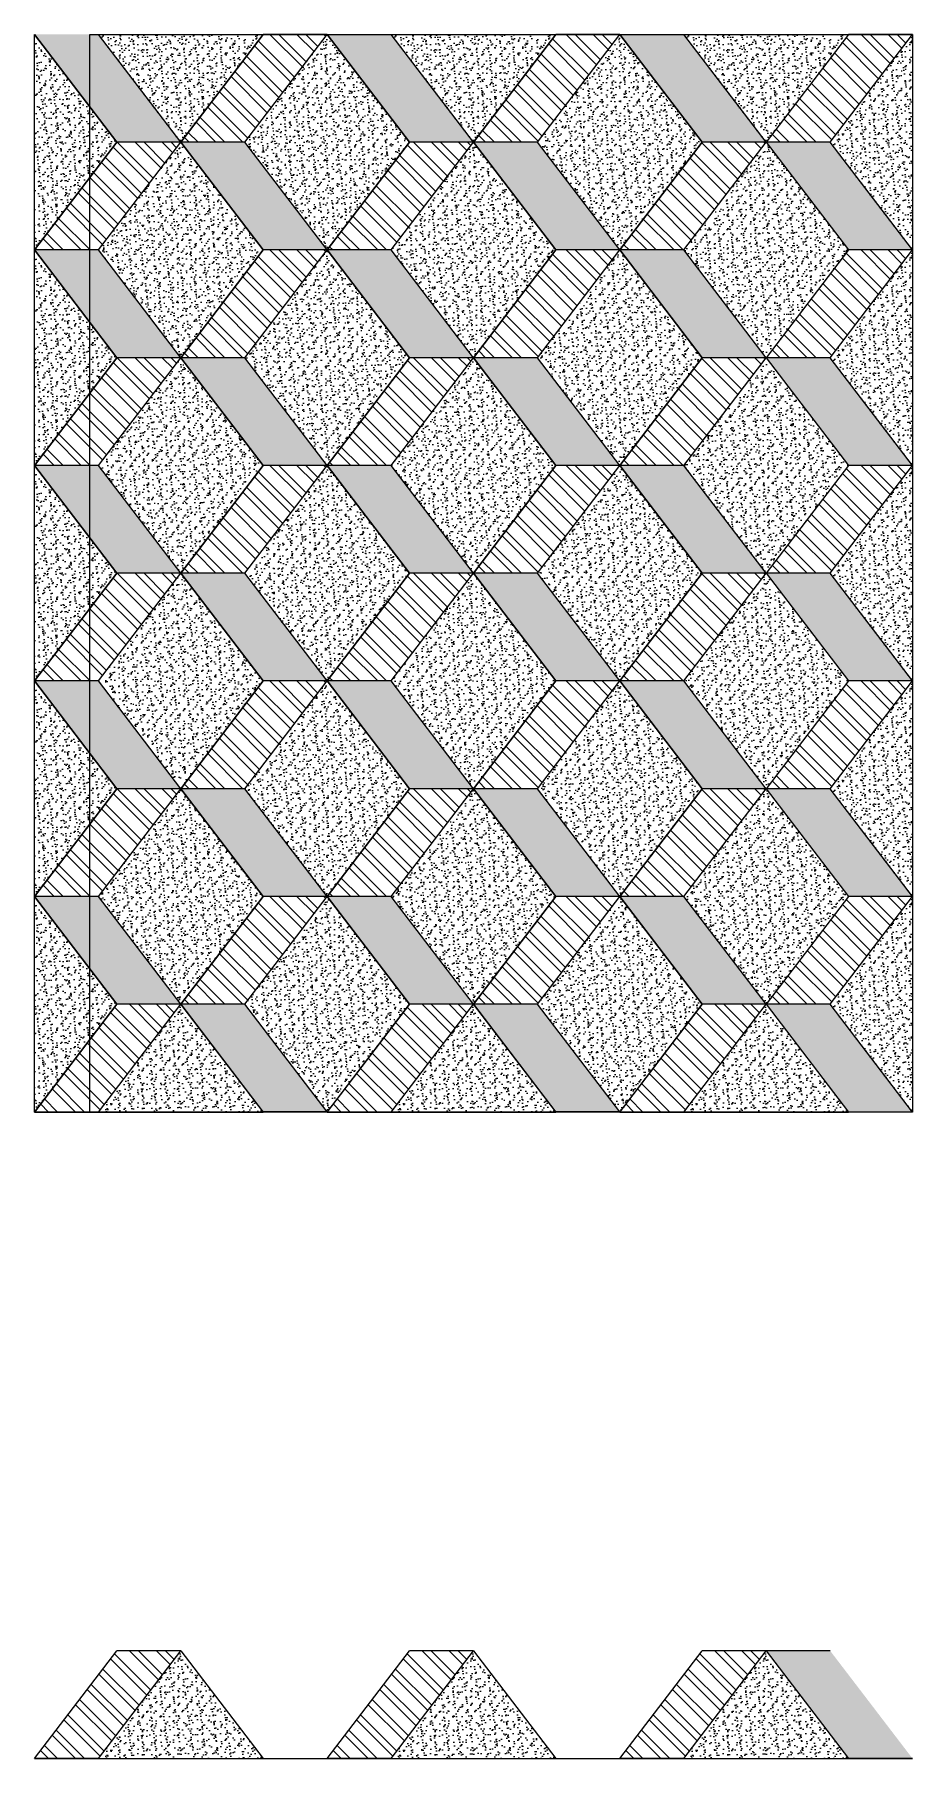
# Model space of a CAD drawing. Header units: inches. Extents: x -109431 to 29005, y -34715 to -1756.
# Drawn here: x -55631 to -55492.7, y -16409.4 to -16137.8 of the extents above; entities that cross this region are included whole.
import ezdxf

# ---------------------------------------------------------------- set-up
doc = ezdxf.new("R2010")
doc.units = ezdxf.units.IN
doc.header["$LTSCALE"] = 0.05
doc.header["$MEASUREMENT"] = 0
doc.layers.add('Flooring Layout', color=7, linetype='Continuous')
doc.layers.add('hatchscreen60', color=7, linetype='Continuous')
doc.layers.add('FURNITURE', color=1, linetype='Continuous', lineweight=18)

# ---------------------------------------------------------------- blocks, each defined once
blk = doc.blocks.new('3D2')
at = {"layer": 'hatchscreen60', "ltscale": 50, "true_color": 0x333333}
h = blk.add_hatch(dxfattribs=at)
h.set_pattern_fill('AR-SAND', color=250, scale=0.75)
h.set_pattern_definition([(37.5, (0, 0), (-0.047245019, 1.445117827), [0, -1.14, 0, -1.275, 0, -1.21875]), (7.5, (0, 0), (1.32733253, 2.11660955), [0, -0.615, 0, -1.0275, 0, -0.39375]), (327.5, (-0.9225, 0), (2.335606396, 0.00424429), [0, -0.375, 0, -1.35, 0, -1.7625]), (317.5, (-0.9225, 0), (2.25459495, 0.65825667), [0, -0.1875, 0, -0.885, 0, -1.0125])])
h.paths.add_polyline_path([(-47810.92, -20693.77), (-47827.89, -20680.8), (-47844.86, -20693.77), (-47827.89, -20706.74)])
h = blk.add_hatch(dxfattribs=at)
h.set_pattern_fill('ANSI32', color=250, scale=8)
h.paths.add_polyline_path([(-47827.89, -20706.74), (-47844.86, -20693.77), (-47844.86, -20703.84), (-47827.89, -20716.81)])
h = blk.add_hatch(color=250, dxfattribs=at)
h.dxf.hatch_style = 1
h.paths.add_polyline_path([(-47810.92, -20703.84), (-47810.92, -20693.77), (-47827.89, -20706.74), (-47827.89, -20716.81)])
at = {"layer": 'FURNITURE', "ltscale": 50}
for p, q in [((-47844.86, -20693.77), (-47844.86, -20703.84)), ((-47810.92, -20693.77), (-47810.92, -20703.84)), ((-47827.89, -20706.74), (-47827.89, -20716.81))]:
    blk.add_line(p, q, dxfattribs=at)
blk.add_lwpolyline([(-47844.86, -20693.77), (-47827.89, -20680.8), (-47810.92, -20693.77), (-47827.89, -20706.74)], close=True, dxfattribs=at)
blk.add_lwpolyline([(-47810.92, -20703.84), (-47827.89, -20716.81), (-47844.86, -20703.84)], dxfattribs=at)

msp = doc.modelspace()

# ---------------------------------------------------------------- hatches: boundary and pattern name
at = {"layer": 'hatchscreen60', "ltscale": 50, "true_color": 0x333333}
h = msp.add_hatch(color=250, dxfattribs=at)
h.dxf.hatch_style = 1
h.paths.add_polyline_path([(-55620.88295, -16137.84759), (-55630.952, -16137.84759), (-55617.98144, -16154.81815), (-55607.91239, -16154.81815)])
h = msp.add_hatch(dxfattribs=at)
h.set_pattern_fill('AR-SAND', color=250, scale=0.75, angle=-90)
h.set_pattern_definition([(307.5, (-34937.1838, -63982.7053), (1.445117827, 0.047245019), [0, -1.14, 0, -1.275, 0, -1.21875]), (277.5, (-34937.1838, -63982.7053), (2.11660955, -1.32733253), [0, -0.615, 0, -1.0275, 0, -0.39375]), (237.5, (-34937.1838, -63981.7828), (0.00424429, -2.335606396), [0, -0.375, 0, -1.35, 0, -1.7625]), (227.5, (-34937.1838, -63981.7828), (0.65825667, -2.25459495), [0, -0.1875, 0, -0.885, 0, -1.0125])])
h.paths.add_polyline_path([(-55630.952, -16171.78871), (-55617.98144, -16154.81815), (-55630.952, -16137.84759), (-55630.952, -16154.81815)])
h = msp.add_hatch(dxfattribs=at)
h.set_pattern_fill('AR-SAND', color=250, scale=0.75, angle=-90)
h.set_pattern_definition([(307.5, (-34914.1442, -63965.7348), (1.445117827, 0.047245019), [0, -1.14, 0, -1.275, 0, -1.21875]), (277.5, (-34914.1442, -63965.7348), (2.11660955, -1.32733253), [0, -0.615, 0, -1.0275, 0, -0.39375]), (237.5, (-34914.1442, -63964.8123), (0.00424429, -2.335606396), [0, -0.375, 0, -1.35, 0, -1.7625]), (227.5, (-34914.1442, -63964.8123), (0.65825667, -2.25459495), [0, -0.1875, 0, -0.885, 0, -1.0125])])
h.paths.add_polyline_path([(-55607.91239, -16154.81815), (-55594.94183, -16137.84759), (-55607.91239, -16137.84759), (-55620.88295, -16137.84759)])
h = msp.add_hatch(color=250, dxfattribs=at)
h.dxf.hatch_style = 1
h.paths.add_polyline_path([(-55574.80374, -16137.84759), (-55584.87278, -16137.84759), (-55571.90222, -16154.81815), (-55561.83318, -16154.81815)])
h = msp.add_hatch(dxfattribs=at)
h.set_pattern_fill('AR-SAND', color=250, scale=0.75, angle=-90)
h.set_pattern_definition([(307.5, (-34868.065, -63965.7348), (1.445117827, 0.047245019), [0, -1.14, 0, -1.275, 0, -1.21875]), (277.5, (-34868.065, -63965.7348), (2.11660955, -1.32733253), [0, -0.615, 0, -1.0275, 0, -0.39375]), (237.5, (-34868.065, -63964.8123), (0.00424429, -2.335606396), [0, -0.375, 0, -1.35, 0, -1.7625]), (227.5, (-34868.065, -63964.8123), (0.65825667, -2.25459495), [0, -0.1875, 0, -0.885, 0, -1.0125])])
h.paths.add_polyline_path([(-55561.83318, -16154.81815), (-55548.86261, -16137.84759), (-55561.83318, -16137.84759), (-55574.80374, -16137.84759)])
h = msp.add_hatch(color=250, dxfattribs=at)
h.dxf.hatch_style = 1
h.paths.add_polyline_path([(-55528.72452, -16137.84759), (-55538.79357, -16137.84759), (-55525.82301, -16154.81815), (-55515.75396, -16154.81815)])
h = msp.add_hatch(dxfattribs=at)
h.set_pattern_fill('AR-SAND', color=250, scale=0.75, angle=-90)
h.set_pattern_definition([(307.5, (-34821.9857, -63965.7348), (1.445117827, 0.047245019), [0, -1.14, 0, -1.275, 0, -1.21875]), (277.5, (-34821.9857, -63965.7348), (2.11660955, -1.32733253), [0, -0.615, 0, -1.0275, 0, -0.39375]), (237.5, (-34821.9857, -63964.8123), (0.00424429, -2.335606396), [0, -0.375, 0, -1.35, 0, -1.7625]), (227.5, (-34821.9857, -63964.8123), (0.65825667, -2.25459495), [0, -0.1875, 0, -0.885, 0, -1.0125])])
h.paths.add_polyline_path([(-55515.75396, -16154.81815), (-55502.7834, -16137.84759), (-55515.75396, -16137.84759), (-55528.72452, -16137.84759)])
h = msp.add_hatch(dxfattribs=at)
h.set_pattern_fill('ANSI32', color=250, scale=8, angle=-90)
h.set_pattern_definition([(315, (-34798.946, -63982.7053), (2.12132034, 2.12132034), []), (315, (-34798.946, -63984.1195), (2.12132034, 2.12132034), [])])
h.paths.add_polyline_path([(-55515.75396, -16154.81815), (-55505.68492, -16154.81815), (-55492.71435, -16137.84759), (-55502.7834, -16137.84759)])
h = msp.add_hatch(dxfattribs=at)
h.set_pattern_fill('AR-SAND', color=250, scale=0.75, angle=-90)
h.set_pattern_definition([(307.5, (-34798.9461, -63982.7053), (1.445117827, 0.047245019), [0, -1.14, 0, -1.275, 0, -1.21875]), (277.5, (-34798.9461, -63982.7053), (2.11660955, -1.32733253), [0, -0.615, 0, -1.0275, 0, -0.39375]), (237.5, (-34798.9461, -63981.7828), (0.00424429, -2.335606396), [0, -0.375, 0, -1.35, 0, -1.7625]), (227.5, (-34798.9461, -63981.7828), (0.65825667, -2.25459495), [0, -0.1875, 0, -0.885, 0, -1.0125])])
h.paths.add_polyline_path([(-55492.71435, -16171.78871), (-55492.71435, -16154.81815), (-55492.71435, -16137.84759), (-55505.68492, -16154.81815)])
h = msp.add_hatch(color=250, dxfattribs=at)
h.dxf.hatch_style = 1
h.paths.add_polyline_path([(-55505.68492, -16154.81815), (-55515.75396, -16154.81815), (-55502.7834, -16171.78871), (-55492.71435, -16171.78871)])
h = msp.add_hatch(dxfattribs=at)
h.set_pattern_fill('AR-SAND', color=250, scale=0.75, angle=-90)
h.set_pattern_definition([(307.5, (-34937.1838, -64016.6465), (1.445117827, 0.047245019), [0, -1.14, 0, -1.275, 0, -1.21875]), (277.5, (-34937.1838, -64016.6465), (2.11660955, -1.32733253), [0, -0.615, 0, -1.0275, 0, -0.39375]), (237.5, (-34937.1838, -64015.724), (0.00424429, -2.335606396), [0, -0.375, 0, -1.35, 0, -1.7625]), (227.5, (-34937.1838, -64015.724), (0.65825667, -2.25459495), [0, -0.1875, 0, -0.885, 0, -1.0125])])
h.paths.add_polyline_path([(-55630.952, -16205.72984), (-55617.98144, -16188.75927), (-55630.952, -16171.78871), (-55630.952, -16188.75927)])
h = msp.add_hatch(dxfattribs=at)
h.set_pattern_fill('ANSI32', color=250, scale=8, angle=-90)
h.set_pattern_definition([(315, (-34798.946, -64016.6465), (2.12132034, 2.12132034), []), (315, (-34798.946, -64018.0607), (2.12132034, 2.12132034), [])])
h.paths.add_polyline_path([(-55515.75396, -16188.75927), (-55505.68492, -16188.75927), (-55492.71435, -16171.78871), (-55502.7834, -16171.78871)])
h = msp.add_hatch(dxfattribs=at)
h.set_pattern_fill('AR-SAND', color=250, scale=0.75, angle=-90)
h.set_pattern_definition([(307.5, (-34798.9461, -64016.6465), (1.445117827, 0.047245019), [0, -1.14, 0, -1.275, 0, -1.21875]), (277.5, (-34798.9461, -64016.6465), (2.11660955, -1.32733253), [0, -0.615, 0, -1.0275, 0, -0.39375]), (237.5, (-34798.9461, -64015.724), (0.00424429, -2.335606396), [0, -0.375, 0, -1.35, 0, -1.7625]), (227.5, (-34798.9461, -64015.724), (0.65825667, -2.25459495), [0, -0.1875, 0, -0.885, 0, -1.0125])])
h.paths.add_polyline_path([(-55492.71435, -16205.72984), (-55492.71435, -16188.75927), (-55492.71435, -16171.78871), (-55505.68492, -16188.75927)])
h = msp.add_hatch(color=250, dxfattribs=at)
h.dxf.hatch_style = 1
h.paths.add_polyline_path([(-55505.68492, -16188.75927), (-55515.75396, -16188.75927), (-55502.7834, -16205.72984), (-55492.71435, -16205.72984)])
h = msp.add_hatch(dxfattribs=at)
h.set_pattern_fill('AR-SAND', color=250, scale=0.75, angle=-90)
h.set_pattern_definition([(307.5, (-34937.1838, -64050.5876), (1.445117827, 0.047245019), [0, -1.14, 0, -1.275, 0, -1.21875]), (277.5, (-34937.1838, -64050.5876), (2.11660955, -1.32733253), [0, -0.615, 0, -1.0275, 0, -0.39375]), (237.5, (-34937.1838, -64049.6651), (0.00424429, -2.335606396), [0, -0.375, 0, -1.35, 0, -1.7625]), (227.5, (-34937.1838, -64049.665), (0.65825667, -2.25459495), [0, -0.1875, 0, -0.885, 0, -1.0125])])
h.paths.add_polyline_path([(-55630.952, -16239.67096), (-55617.98144, -16222.7004), (-55630.952, -16205.72984), (-55630.952, -16222.7004)])
h = msp.add_hatch(dxfattribs=at)
h.set_pattern_fill('ANSI32', color=250, scale=8, angle=-90)
h.set_pattern_definition([(315, (-34798.946, -64050.5876), (2.12132034, 2.12132034), []), (315, (-34798.946, -64052.0018), (2.12132034, 2.12132034), [])])
h.paths.add_polyline_path([(-55515.75396, -16222.7004), (-55505.68492, -16222.7004), (-55492.71435, -16205.72984), (-55502.7834, -16205.72984)])
h = msp.add_hatch(dxfattribs=at)
h.set_pattern_fill('AR-SAND', color=250, scale=0.75, angle=-90)
h.set_pattern_definition([(307.5, (-34798.9461, -64050.5876), (1.445117827, 0.047245019), [0, -1.14, 0, -1.275, 0, -1.21875]), (277.5, (-34798.9461, -64050.5876), (2.11660955, -1.32733253), [0, -0.615, 0, -1.0275, 0, -0.39375]), (237.5, (-34798.9461, -64049.6651), (0.00424429, -2.335606396), [0, -0.375, 0, -1.35, 0, -1.7625]), (227.5, (-34798.9461, -64049.665), (0.65825667, -2.25459495), [0, -0.1875, 0, -0.885, 0, -1.0125])])
h.paths.add_polyline_path([(-55492.71435, -16239.67096), (-55492.71435, -16222.7004), (-55492.71435, -16205.72984), (-55505.68492, -16222.7004)])
h = msp.add_hatch(color=250, dxfattribs=at)
h.dxf.hatch_style = 1
h.paths.add_polyline_path([(-55505.68492, -16222.7004), (-55515.75396, -16222.7004), (-55502.7834, -16239.67096), (-55492.71435, -16239.67096)])
h = msp.add_hatch(dxfattribs=at)
h.set_pattern_fill('AR-SAND', color=250, scale=0.75, angle=-90)
h.set_pattern_definition([(307.5, (-34937.1838, -64084.5287), (1.445117827, 0.047245019), [0, -1.14, 0, -1.275, 0, -1.21875]), (277.5, (-34937.1838, -64084.5287), (2.11660955, -1.32733253), [0, -0.615, 0, -1.0275, 0, -0.39375]), (237.5, (-34937.1838, -64083.6062), (0.00424429, -2.335606396), [0, -0.375, 0, -1.35, 0, -1.7625]), (227.5, (-34937.1838, -64083.6062), (0.65825667, -2.25459495), [0, -0.1875, 0, -0.885, 0, -1.0125])])
h.paths.add_polyline_path([(-55630.952, -16273.61209), (-55617.98144, -16256.64153), (-55630.952, -16239.67096), (-55630.952, -16256.64153)])
h = msp.add_hatch(dxfattribs=at)
h.set_pattern_fill('ANSI32', color=250, scale=8, angle=-90)
h.set_pattern_definition([(315, (-34798.946, -64084.5287), (2.12132034, 2.12132034), []), (315, (-34798.946, -64085.943), (2.12132034, 2.12132034), [])])
h.paths.add_polyline_path([(-55515.75396, -16256.64153), (-55505.68492, -16256.64153), (-55492.71435, -16239.67096), (-55502.7834, -16239.67096)])
h = msp.add_hatch(dxfattribs=at)
h.set_pattern_fill('AR-SAND', color=250, scale=0.75, angle=-90)
h.set_pattern_definition([(307.5, (-34798.9461, -64084.5287), (1.445117827, 0.047245019), [0, -1.14, 0, -1.275, 0, -1.21875]), (277.5, (-34798.9461, -64084.5287), (2.11660955, -1.32733253), [0, -0.615, 0, -1.0275, 0, -0.39375]), (237.5, (-34798.9461, -64083.6062), (0.00424429, -2.335606396), [0, -0.375, 0, -1.35, 0, -1.7625]), (227.5, (-34798.9461, -64083.6062), (0.65825667, -2.25459495), [0, -0.1875, 0, -0.885, 0, -1.0125])])
h.paths.add_polyline_path([(-55492.71435, -16273.61209), (-55492.71435, -16256.64153), (-55492.71435, -16239.67096), (-55505.68492, -16256.64153)])
h = msp.add_hatch(color=250, dxfattribs=at)
h.dxf.hatch_style = 1
h.paths.add_polyline_path([(-55505.68492, -16256.64153), (-55515.75396, -16256.64153), (-55502.7834, -16273.61209), (-55492.71435, -16273.61209)])
h = msp.add_hatch(dxfattribs=at)
h.set_pattern_fill('AR-SAND', color=250, scale=0.75, angle=-90)
h.set_pattern_definition([(307.5, (-34937.1838, -64118.4698), (1.445117827, 0.047245019), [0, -1.14, 0, -1.275, 0, -1.21875]), (277.5, (-34937.1838, -64118.4698), (2.11660955, -1.32733253), [0, -0.615, 0, -1.0275, 0, -0.39375]), (237.5, (-34937.1838, -64117.5473), (0.00424429, -2.335606396), [0, -0.375, 0, -1.35, 0, -1.7625]), (227.5, (-34937.1838, -64117.5473), (0.65825667, -2.25459495), [0, -0.1875, 0, -0.885, 0, -1.0125])])
h.paths.add_polyline_path([(-55630.952, -16307.55321), (-55617.98144, -16290.58265), (-55630.952, -16273.61209), (-55630.952, -16290.58265)])
h = msp.add_hatch(dxfattribs=at)
h.set_pattern_fill('ANSI32', color=250, scale=8, angle=-90)
h.set_pattern_definition([(315, (-34798.946, -64118.4698), (2.12132034, 2.12132034), []), (315, (-34798.946, -64119.884), (2.12132034, 2.12132034), [])])
h.paths.add_polyline_path([(-55515.75396, -16290.58265), (-55505.68492, -16290.58265), (-55492.71435, -16273.61209), (-55502.7834, -16273.61209)])
h = msp.add_hatch(dxfattribs=at)
h.set_pattern_fill('AR-SAND', color=250, scale=0.75, angle=-90)
h.set_pattern_definition([(307.5, (-34798.9461, -64118.4698), (1.445117827, 0.047245019), [0, -1.14, 0, -1.275, 0, -1.21875]), (277.5, (-34798.9461, -64118.4698), (2.11660955, -1.32733253), [0, -0.615, 0, -1.0275, 0, -0.39375]), (237.5, (-34798.9461, -64117.5473), (0.00424429, -2.335606396), [0, -0.375, 0, -1.35, 0, -1.7625]), (227.5, (-34798.9461, -64117.5473), (0.65825667, -2.25459495), [0, -0.1875, 0, -0.885, 0, -1.0125])])
h.paths.add_polyline_path([(-55492.71435, -16307.55321), (-55492.71435, -16290.58265), (-55492.71435, -16273.61209), (-55505.68492, -16290.58265)])
h = msp.add_hatch(dxfattribs=at)
h.set_pattern_fill('ANSI32', color=250, scale=8, angle=-90)
h.set_pattern_definition([(315, (-34914.1442, -64135.4404), (2.12132034, 2.12132034), []), (315, (-34914.1442, -64136.8546), (2.12132034, 2.12132034), [])])
h.paths.add_polyline_path([(-55630.952, -16307.55321), (-55620.88295, -16307.55321), (-55607.91239, -16290.58265), (-55617.98144, -16290.58265)])
h = msp.add_hatch(dxfattribs=at)
h.set_pattern_fill('AR-SAND', color=250, scale=0.75, angle=-90)
h.set_pattern_definition([(307.5, (-34914.1442, -64135.4404), (1.445117827, 0.047245019), [0, -1.14, 0, -1.275, 0, -1.21875]), (277.5, (-34914.1442, -64135.4404), (2.11660955, -1.32733253), [0, -0.615, 0, -1.0275, 0, -0.39375]), (237.5, (-34914.1442, -64134.5179), (0.00424429, -2.335606396), [0, -0.375, 0, -1.35, 0, -1.7625]), (227.5, (-34914.1442, -64134.5179), (0.65825667, -2.25459495), [0, -0.1875, 0, -0.885, 0, -1.0125])])
h.paths.add_polyline_path([(-55594.94183, -16307.55321), (-55607.91239, -16290.58265), (-55620.88295, -16307.55321)])
h = msp.add_hatch(dxfattribs=at)
h.set_pattern_fill('ANSI32', color=250, scale=8, angle=-90)
h.set_pattern_definition([(315, (-34868.065, -64135.4404), (2.12132034, 2.12132034), []), (315, (-34868.065, -64136.8546), (2.12132034, 2.12132034), [])])
h.paths.add_polyline_path([(-55584.87278, -16307.55321), (-55574.80374, -16307.55321), (-55561.83318, -16290.58265), (-55571.90222, -16290.58265)])
h = msp.add_hatch(dxfattribs=at)
h.set_pattern_fill('AR-SAND', color=250, scale=0.75, angle=-90)
h.set_pattern_definition([(307.5, (-34868.065, -64135.4404), (1.445117827, 0.047245019), [0, -1.14, 0, -1.275, 0, -1.21875]), (277.5, (-34868.065, -64135.4404), (2.11660955, -1.32733253), [0, -0.615, 0, -1.0275, 0, -0.39375]), (237.5, (-34868.065, -64134.5179), (0.00424429, -2.335606396), [0, -0.375, 0, -1.35, 0, -1.7625]), (227.5, (-34868.065, -64134.5179), (0.65825667, -2.25459495), [0, -0.1875, 0, -0.885, 0, -1.0125])])
h.paths.add_polyline_path([(-55548.86261, -16307.55321), (-55561.83318, -16290.58265), (-55574.80374, -16307.55321)])
h = msp.add_hatch(dxfattribs=at)
h.set_pattern_fill('ANSI32', color=250, scale=8, angle=-90)
h.set_pattern_definition([(315, (-34821.9857, -64135.4404), (2.12132034, 2.12132034), []), (315, (-34821.9857, -64136.8546), (2.12132034, 2.12132034), [])])
h.paths.add_polyline_path([(-55538.79357, -16307.55321), (-55528.72452, -16307.55321), (-55515.75396, -16290.58265), (-55525.82301, -16290.58265)])
h = msp.add_hatch(dxfattribs=at)
h.set_pattern_fill('AR-SAND', color=250, scale=0.75, angle=-90)
h.set_pattern_definition([(307.5, (-34821.9857, -64135.4404), (1.445117827, 0.047245019), [0, -1.14, 0, -1.275, 0, -1.21875]), (277.5, (-34821.9857, -64135.4404), (2.11660955, -1.32733253), [0, -0.615, 0, -1.0275, 0, -0.39375]), (237.5, (-34821.9857, -64134.5179), (0.00424429, -2.335606396), [0, -0.375, 0, -1.35, 0, -1.7625]), (227.5, (-34821.9857, -64134.5179), (0.65825667, -2.25459495), [0, -0.1875, 0, -0.885, 0, -1.0125])])
h.paths.add_polyline_path([(-55502.7834, -16307.55321), (-55515.75396, -16290.58265), (-55528.72452, -16307.55321)])
h = msp.add_hatch(color=250, dxfattribs=at)
h.dxf.hatch_style = 1
h.paths.add_polyline_path([(-55505.68492, -16290.58265), (-55515.75396, -16290.58265), (-55502.7834, -16307.55321), (-55492.71435, -16307.55321)])
h = msp.add_hatch(color=250, dxfattribs=at)
h.dxf.hatch_style = 1
h.paths.add_polyline_path([(-55505.68492, -16290.58265), (-55515.75396, -16290.58265), (-55502.7834, -16307.55321), (-55492.71435, -16307.55321)])
h = msp.add_hatch(dxfattribs=at)
h.set_pattern_fill('ANSI32', color=250, scale=8, angle=-90)
h.set_pattern_definition([(315, (-34914.1442, -64237.2638), (2.12132034, 2.12132034), []), (315, (-34914.1442, -64238.678), (2.12132034, 2.12132034), [])])
h.paths.add_polyline_path([(-55630.952, -16409.37659), (-55620.88295, -16409.37659), (-55607.91239, -16392.40603), (-55617.98144, -16392.40603)])
h = msp.add_hatch(dxfattribs=at)
h.set_pattern_fill('AR-SAND', color=250, scale=0.75, angle=-90)
h.set_pattern_definition([(307.5, (-34914.1442, -64237.2638), (1.445117827, 0.047245019), [0, -1.14, 0, -1.275, 0, -1.21875]), (277.5, (-34914.1442, -64237.2638), (2.11660955, -1.32733253), [0, -0.615, 0, -1.0275, 0, -0.39375]), (237.5, (-34914.1442, -64236.3413), (0.00424429, -2.335606396), [0, -0.375, 0, -1.35, 0, -1.7625]), (227.5, (-34914.1442, -64236.3413), (0.65825667, -2.25459495), [0, -0.1875, 0, -0.885, 0, -1.0125])])
h.paths.add_polyline_path([(-55594.94183, -16409.37659), (-55607.91239, -16392.40603), (-55620.88295, -16409.37659)])
h = msp.add_hatch(dxfattribs=at)
h.set_pattern_fill('ANSI32', color=250, scale=8, angle=-90)
h.set_pattern_definition([(315, (-34868.065, -64237.2638), (2.12132034, 2.12132034), []), (315, (-34868.065, -64238.678), (2.12132034, 2.12132034), [])])
h.paths.add_polyline_path([(-55584.87278, -16409.37659), (-55574.80374, -16409.37659), (-55561.83318, -16392.40603), (-55571.90222, -16392.40603)])
h = msp.add_hatch(dxfattribs=at)
h.set_pattern_fill('AR-SAND', color=250, scale=0.75, angle=-90)
h.set_pattern_definition([(307.5, (-34868.065, -64237.2638), (1.445117827, 0.047245019), [0, -1.14, 0, -1.275, 0, -1.21875]), (277.5, (-34868.065, -64237.2638), (2.11660955, -1.32733253), [0, -0.615, 0, -1.0275, 0, -0.39375]), (237.5, (-34868.065, -64236.3413), (0.00424429, -2.335606396), [0, -0.375, 0, -1.35, 0, -1.7625]), (227.5, (-34868.065, -64236.3413), (0.65825667, -2.25459495), [0, -0.1875, 0, -0.885, 0, -1.0125])])
h.paths.add_polyline_path([(-55548.86261, -16409.37659), (-55561.83318, -16392.40603), (-55574.80374, -16409.37659)])
h = msp.add_hatch(dxfattribs=at)
h.set_pattern_fill('ANSI32', color=250, scale=8, angle=-90)
h.set_pattern_definition([(315, (-34821.9857, -64237.2638), (2.12132034, 2.12132034), []), (315, (-34821.9857, -64238.678), (2.12132034, 2.12132034), [])])
h.paths.add_polyline_path([(-55538.79357, -16409.37659), (-55528.72452, -16409.37659), (-55515.75396, -16392.40603), (-55525.82301, -16392.40603)])
h = msp.add_hatch(dxfattribs=at)
h.set_pattern_fill('AR-SAND', color=250, scale=0.75, angle=-90)
h.set_pattern_definition([(307.5, (-34821.9857, -64237.2638), (1.445117827, 0.047245019), [0, -1.14, 0, -1.275, 0, -1.21875]), (277.5, (-34821.9857, -64237.2638), (2.11660955, -1.32733253), [0, -0.615, 0, -1.0275, 0, -0.39375]), (237.5, (-34821.9857, -64236.3413), (0.00424429, -2.335606396), [0, -0.375, 0, -1.35, 0, -1.7625]), (227.5, (-34821.9857, -64236.3413), (0.65825667, -2.25459495), [0, -0.1875, 0, -0.885, 0, -1.0125])])
h.paths.add_polyline_path([(-55502.7834, -16409.37659), (-55515.75396, -16392.40603), (-55528.72452, -16409.37659)])
h = msp.add_hatch(color=250, dxfattribs=at)
h.dxf.hatch_style = 1
h.paths.add_polyline_path([(-55505.68492, -16392.40603), (-55515.75396, -16392.40603), (-55502.7834, -16409.37659), (-55492.71435, -16409.37659)])

# ---------------------------------------------------------------- linework, layer by layer
at = {"layer": 'Flooring Layout', "color": 8, "ltscale": 50}
msp.add_lwpolyline([(-55622.22452, -16137.84759), (-55492.71435, -16137.84759), (-55492.71435, -16307.55321), (-55622.22452, -16307.55321)], close=True, dxfattribs=at)
at = {"layer": 'FURNITURE', "ltscale": 50}
for p, q in [((-55630.952, -16171.78871), (-55630.952, -16137.84759)), ((-55492.71435, -16137.84759), (-55502.7834, -16137.84759)), ((-55607.91239, -16154.81815), (-55617.98144, -16154.81815)), ((-55561.83318, -16154.81815), (-55571.90222, -16154.81815)), ((-55515.75396, -16154.81815), (-55525.82301, -16154.81815)), ((-55505.68492, -16154.81815), (-55515.75396, -16154.81815)), ((-55630.952, -16205.72984), (-55630.952, -16171.78871)), ((-55492.71435, -16171.78871), (-55502.7834, -16171.78871)), ((-55505.68492, -16188.75927), (-55515.75396, -16188.75927)), ((-55630.952, -16239.67096), (-55630.952, -16205.72984)), ((-55492.71435, -16205.72984), (-55502.7834, -16205.72984)), ((-55505.68492, -16222.7004), (-55515.75396, -16222.7004)), ((-55630.952, -16273.61209), (-55630.952, -16239.67096)), ((-55492.71435, -16239.67096), (-55502.7834, -16239.67096)), ((-55505.68492, -16256.64153), (-55515.75396, -16256.64153)), ((-55630.952, -16307.55321), (-55630.952, -16273.61209)), ((-55492.71435, -16273.61209), (-55502.7834, -16273.61209)), ((-55607.91239, -16290.58265), (-55617.98144, -16290.58265)), ((-55561.83318, -16290.58265), (-55571.90222, -16290.58265)), ((-55515.75396, -16290.58265), (-55525.82301, -16290.58265)), ((-55505.68492, -16290.58265), (-55515.75396, -16290.58265)), ((-55505.68492, -16290.58265), (-55515.75396, -16290.58265)), ((-55620.88295, -16307.55321), (-55630.952, -16307.55321)), ((-55630.952, -16307.55321), (-55594.94183, -16307.55321)), ((-55630.9497, -16307.5502), (-55492.71435, -16307.5502)), ((-55574.80374, -16307.55321), (-55584.87278, -16307.55321)), ((-55584.87278, -16307.55321), (-55548.86261, -16307.55321)), ((-55528.72452, -16307.55321), (-55538.79357, -16307.55321)), ((-55538.79357, -16307.55321), (-55502.7834, -16307.55321)), ((-55492.71435, -16307.55321), (-55502.7834, -16307.55321)), ((-55492.71435, -16307.55321), (-55502.7834, -16307.55321)), ((-55607.91239, -16392.40603), (-55617.98144, -16392.40603)), ((-55561.83318, -16392.40603), (-55571.90222, -16392.40603)), ((-55515.75396, -16392.40603), (-55525.82301, -16392.40603)), ((-55505.68492, -16392.40603), (-55515.75396, -16392.40603)), ((-55620.88295, -16409.37659), (-55630.952, -16409.37659)), ((-55630.952, -16409.37659), (-55594.94183, -16409.37659)), ((-55630.9497, -16409.37358), (-55492.71435, -16409.37358)), ((-55574.80374, -16409.37659), (-55584.87278, -16409.37659)), ((-55584.87278, -16409.37659), (-55548.86261, -16409.37659)), ((-55528.72452, -16409.37659), (-55538.79357, -16409.37659)), ((-55538.79357, -16409.37659), (-55502.7834, -16409.37659)), ((-55492.71435, -16409.37659), (-55502.7834, -16409.37659))]:
    msp.add_line(p, q, dxfattribs=at)
for points in [[(-55617.98144, -16154.81815), (-55630.952, -16137.84759)], [(-55630.952, -16137.84759), (-55617.98144, -16154.81815), (-55630.952, -16171.78871)], [(-55594.94183, -16137.84759), (-55607.91239, -16154.81815), (-55620.88295, -16137.84759)], [(-55571.90222, -16154.81815), (-55584.87278, -16137.84759)], [(-55548.86261, -16137.84759), (-55561.83318, -16154.81815), (-55574.80374, -16137.84759)], [(-55525.82301, -16154.81815), (-55538.79357, -16137.84759)], [(-55502.7834, -16137.84759), (-55515.75396, -16154.81815), (-55528.72452, -16137.84759)], [(-55492.71435, -16171.78871), (-55505.68492, -16154.81815), (-55492.71435, -16137.84759)], [(-55630.952, -16171.78871), (-55617.98144, -16188.75927), (-55630.952, -16205.72984)], [(-55492.71435, -16205.72984), (-55505.68492, -16188.75927), (-55492.71435, -16171.78871)], [(-55630.952, -16205.72984), (-55617.98144, -16222.7004), (-55630.952, -16239.67096)], [(-55492.71435, -16239.67096), (-55505.68492, -16222.7004), (-55492.71435, -16205.72984)], [(-55630.952, -16239.67096), (-55617.98144, -16256.64153), (-55630.952, -16273.61209)], [(-55492.71435, -16273.61209), (-55505.68492, -16256.64153), (-55492.71435, -16239.67096)], [(-55630.952, -16273.61209), (-55617.98144, -16290.58265), (-55630.952, -16307.55321)], [(-55492.71435, -16307.55321), (-55505.68492, -16290.58265), (-55492.71435, -16273.61209)], [(-55630.952, -16307.55321), (-55617.98144, -16290.58265)], [(-55620.88295, -16307.55321), (-55607.91239, -16290.58265), (-55594.94183, -16307.55321)], [(-55584.87278, -16307.55321), (-55571.90222, -16290.58265)], [(-55574.80374, -16307.55321), (-55561.83318, -16290.58265), (-55548.86261, -16307.55321)], [(-55538.79357, -16307.55321), (-55525.82301, -16290.58265)], [(-55528.72452, -16307.55321), (-55515.75396, -16290.58265), (-55502.7834, -16307.55321)], [(-55630.952, -16409.37659), (-55617.98144, -16392.40603)], [(-55620.88295, -16409.37659), (-55607.91239, -16392.40603), (-55594.94183, -16409.37659)], [(-55584.87278, -16409.37659), (-55571.90222, -16392.40603)], [(-55574.80374, -16409.37659), (-55561.83318, -16392.40603), (-55548.86261, -16409.37659)], [(-55538.79357, -16409.37659), (-55525.82301, -16392.40603)], [(-55528.72452, -16409.37659), (-55515.75396, -16392.40603), (-55502.7834, -16409.37659)]]:
    msp.add_lwpolyline(points, dxfattribs=at)

# ---------------------------------------------------------------- block references
at = {"layer": 'FURNITURE', "rotation": 270}
for p in [(-34891.10457, -63982.70533), (-34845.02535, -63982.70533), (-34914.14418, -63999.6759), (-34868.06496, -63999.6759), (-34821.98575, -63999.6759), (-34891.10457, -64016.64646), (-34845.02535, -64016.64646), (-34914.14418, -64033.61702), (-34868.06496, -64033.61702), (-34821.98575, -64033.61702), (-34891.10457, -64050.58758), (-34845.02535, -64050.58758), (-34914.14418, -64067.55815), (-34868.06496, -64067.55815), (-34821.98575, -64067.55815), (-34891.10457, -64084.52871), (-34845.02535, -64084.52871), (-34914.14418, -64101.49927), (-34868.06496, -64101.49927), (-34821.98575, -64101.49927), (-34891.10457, -64118.46983), (-34845.02535, -64118.46983)]:
    msp.add_blockref('3D2', p, dxfattribs=at)

doc.saveas('drawing.dxf')
